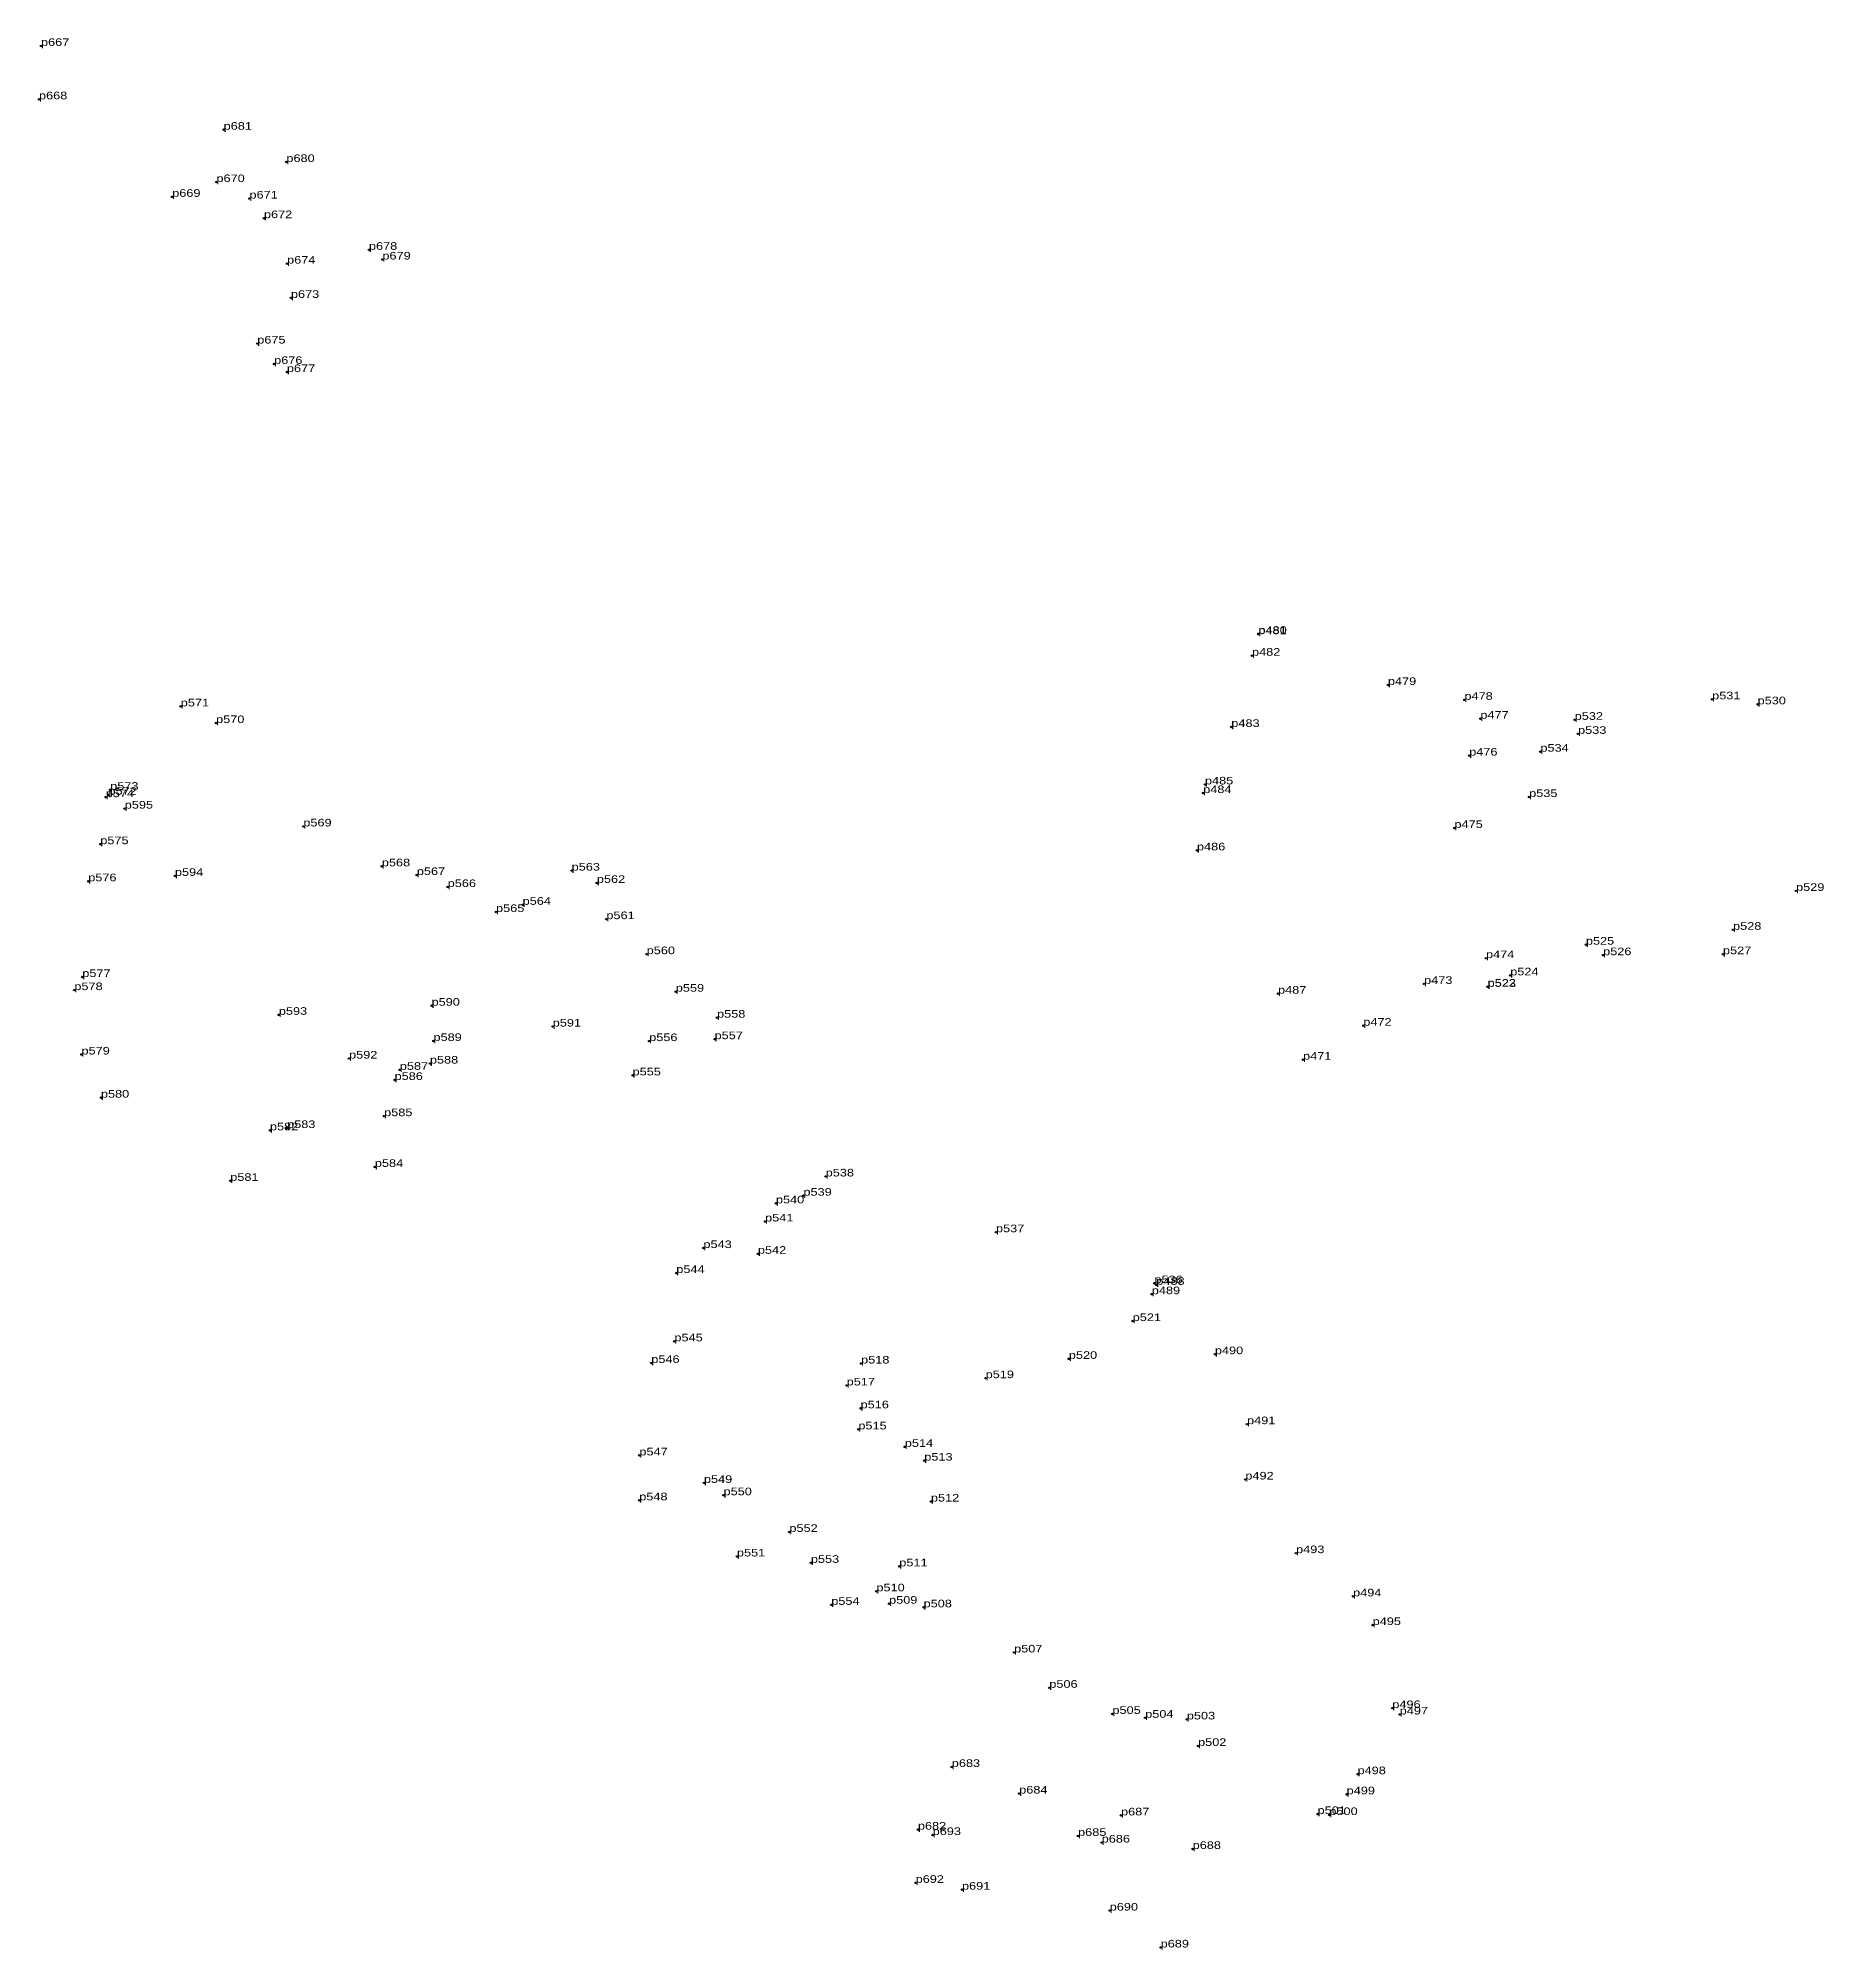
# Model space of a CAD drawing. Header units: metres. Extents: x 537581 to 549531, y 1833517 to 1838960.
# Drawn here: x 548732.2 to 549154.5, y 1836684.8 to 1837136.9 of the extents above; entities that cross this region are included whole.
import ezdxf

# ---------------------------------------------------------------- set-up
doc = ezdxf.new("R2010")
doc.units = ezdxf.units.M
doc.header["$LTSCALE"] = 0.72
doc.header["$PDMODE"] = 32
doc.header["$PDSIZE"] = 0.36
doc.layers.add('12', color=7, linetype='Continuous')
doc.layers.add('7', color=7, linetype='Continuous')

msp = doc.modelspace()

# ---------------------------------------------------------------- texts
at = {"layer": '12', "width": 1.25}
for s, p in [('p667', (548732.86, 1837135.12)), ('p668', (548732.39, 1837122.5)), ('p681', (548776.06, 1837115.3)), ('p680', (548790.9, 1837107.67)), ('p670', (548774.36, 1837102.91)), ('p669', (548763.89, 1837099.43)), ('p671', (548782.17, 1837099.02)), ('p672', (548785.59, 1837094.38)), ('p674', (548791.08, 1837083.63)), ('p678', (548810.43, 1837086.9)), ('p679', (548813.61, 1837084.6)), ('p673', (548791.98, 1837075.52)), ('p675', (548784.01, 1837064.72)), ('p676', (548788.01, 1837059.89)), ('p677', (548791.02, 1837057.97)), ('p481', (549020.79, 1836995.97)), ('p480', (549020.83, 1836996.05)), ('p482', (549019.3, 1836990.87)), ('p479', (549051.44, 1836983.96)), ('p571', (548765.92, 1836978.88)), ('p478', (549069.54, 1836980.44)), ('p531', (549128.13, 1836980.56)), ('p530', (549138.88, 1836979.38)), ('p570', (548774.28, 1836974.94)), ('p483', (549014.4, 1836974.03)), ('p477', (549073.31, 1836975.98)), ('p532', (549095.62, 1836975.71)), ('p533', (549096.42, 1836972.39)), ('p476', (549070.67, 1836967.25)), ('p534', (549087.51, 1836968.18)), ('p485', (549008.17, 1836960.42)), ('p574', (548748.18, 1836957.42)), ('p572', (548748.81, 1836957.97)), ('p573', (548749.22, 1836959.16)), ('p484', (549007.75, 1836958.38)), ('p535', (549084.85, 1836957.45)), ('p595', (548752.67, 1836954.71)), ('p569', (548794.91, 1836950.49)), ('p475', (549067.18, 1836950.12)), ('p575', (548746.88, 1836946.29)), ('p486', (549006.28, 1836944.83)), ('p594', (548764.54, 1836938.79)), ('p568', (548813.48, 1836941.06)), ('p567', (548821.76, 1836939)), ('p563', (548858.37, 1836940.05)), ('p576', (548744.03, 1836937.52)), ('p566', (548829.06, 1836936.15)), ('p562', (548864.34, 1836937.13)), ('p529', (549147.98, 1836935.24)), ('p565', (548840.49, 1836930.25)), ('p564', (548846.78, 1836931.95)), ('p561', (548866.59, 1836928.56)), ('p528', (549133.08, 1836926.04)), ('p560', (548876.12, 1836920.27)), ('p525', (549098.27, 1836922.52)), ('p526', (549102.35, 1836920.03)), ('p527', (549130.69, 1836920.26)), ('p474', (549074.64, 1836919.33)), ('p524', (549080.37, 1836915.26)), ('p578', (548740.75, 1836911.77)), ('p577', (548742.62, 1836914.87)), ('p559', (548883.01, 1836911.4)), ('p487', (549025.45, 1836910.93)), ('p473', (549060, 1836913.24)), ('p523', (549075.02, 1836912.55)), ('p522', (549075.03, 1836912.6)), ('p590', (548825.24, 1836908.09)), ('p593', (548789.12, 1836905.93)), ('p591', (548853.9, 1836903.15)), ('p558', (548892.77, 1836905.25)), ('p472', (549045.63, 1836903.36)), ('p589', (548825.69, 1836899.74)), ('p556', (548876.71, 1836899.71)), ('p557', (548892.18, 1836900.16)), ('p579', (548742.44, 1836896.54)), ('p592', (548805.73, 1836895.58)), ('p587', (548817.73, 1836892.92)), ('p588', (548824.85, 1836894.4)), ('p471', (549031.37, 1836895.31)), ('p586', (548816.49, 1836890.52)), ('p555', (548872.78, 1836891.59)), ('p580', (548747.03, 1836886.33)), ('p583', (548791.07, 1836879.14)), ('p585', (548814.02, 1836881.95)), ('p582', (548787.01, 1836878.61)), ('p584', (548811.83, 1836869.95)), ('p581', (548777.62, 1836866.65)), ('p538', (548918.46, 1836867.69)), ('p540', (548906.69, 1836861.33)), ('p539', (548913.2, 1836863.14)), ('p541', (548904.13, 1836857.04)), ('p537', (548958.74, 1836854.5)), ('p543', (548889.55, 1836850.75)), ('p542', (548902.43, 1836849.39)), ('p544', (548883.12, 1836844.85)), ('p489', (548995.6, 1836839.84)), ('p536', (548996.22, 1836842.43)), ('p488', (548996.66, 1836842.05)), ('p521', (548991.08, 1836833.48)), ('p545', (548882.68, 1836828.69)), ('p490', (549010.52, 1836825.64)), ('p546', (548877.21, 1836823.57)), ('p518', (548926.84, 1836823.44)), ('p520', (548975.98, 1836824.54)), ('p517', (548923.42, 1836818.25)), ('p519', (548956.3, 1836819.97)), ('p516', (548926.71, 1836812.84)), ('p515', (548926.19, 1836807.85)), ('p491', (549018.13, 1836809.09)), ('p514', (548937.18, 1836803.73)), ('p547', (548874.4, 1836801.7)), ('p513', (548941.78, 1836800.47)), ('p549', (548889.66, 1836795.2)), ('p492', (549017.72, 1836796)), ('p548', (548874.36, 1836791.07)), ('p550', (548894.3, 1836792.28)), ('p512', (548943.35, 1836790.79)), ('p552', (548909.88, 1836783.6)), ('p551', (548897.47, 1836777.8)), ('p553', (548914.96, 1836776.29)), ('p511', (548935.87, 1836775.45)), ('p493', (549029.72, 1836778.58)), ('p554', (548919.78, 1836766.35)), ('p510', (548930.46, 1836769.55)), ('p509', (548933.46, 1836766.62)), ('p494', (549043.21, 1836768.36)), ('p508', (548941.62, 1836765.77)), ('p495', (549047.83, 1836761.57)), ('p507', (548963.03, 1836755.09)), ('p506', (548971.35, 1836746.73)), ('p505', (548986.28, 1836740.55)), ('p504', (548994.03, 1836739.64)), ('p503', (549003.88, 1836739.24)), ('p496', (549052.48, 1836741.92)), ('p497', (549054.23, 1836740.42)), ('p502', (549006.54, 1836732.98)), ('p683', (548948.29, 1836728.01)), ('p498', (549044.26, 1836726.29)), ('p684', (548964.23, 1836721.71)), ('p499', (549041.68, 1836721.53)), ('p687', (548988.32, 1836716.54)), ('p501', (549034.8, 1836716.87)), ('p500', (549037.59, 1836716.63)), ('p682', (548940.27, 1836713.18)), ('p693', (548943.76, 1836711.9)), ('p685', (548978.16, 1836711.69)), ('p686', (548983.74, 1836710.12)), ('p688', (549005.26, 1836708.61)), ('p692', (548939.74, 1836700.59)), ('p691', (548950.7, 1836698.97)), ('p690', (548985.64, 1836694.03)), ('p689', (548997.69, 1836685.3))]:
    msp.add_text(s, height=1.8, dxfattribs=at).set_placement(p)

# ---------------------------------------------------------------- linework, layer by layer
at = {"layer": '7'}
for p in [(548732.86, 1837135.12), (548732.39, 1837122.5), (548776.06, 1837115.3), (548790.9, 1837107.67), (548774.36, 1837102.91), (548763.89, 1837099.43), (548782.17, 1837099.02), (548785.59, 1837094.38), (548810.43, 1837086.9), (548813.61, 1837084.6), (548791.08, 1837083.63), (548791.98, 1837075.52), (548784.01, 1837064.72), (548788.01, 1837059.89), (548791.02, 1837057.97), (549020.79, 1836995.97), (549020.83, 1836996.05), (549019.3, 1836990.87), (549051.44, 1836983.96), (549069.54, 1836980.44), (549128.13, 1836980.56), (548765.92, 1836978.88), (549073.31, 1836975.98), (549095.62, 1836975.71), (549138.88, 1836979.38), (548774.28, 1836974.94), (549014.4, 1836974.03), (549096.42, 1836972.39), (549070.67, 1836967.25), (549087.51, 1836968.18), (548748.81, 1836957.97), (548749.22, 1836959.16), (549007.75, 1836958.38), (549008.17, 1836960.42), (549084.85, 1836957.45), (548748.18, 1836957.42), (548752.67, 1836954.71), (548794.91, 1836950.49), (549067.18, 1836950.12), (548746.88, 1836946.29), (549006.28, 1836944.83), (548813.48, 1836941.06), (548858.37, 1836940.05), (548744.03, 1836937.52), (548764.54, 1836938.79), (548821.76, 1836939), (548829.06, 1836936.15), (548864.34, 1836937.13), (549147.98, 1836935.24), (548846.78, 1836931.95), (548840.49, 1836930.25), (548866.59, 1836928.56), (549133.08, 1836926.04), (549098.27, 1836922.52), (548876.12, 1836920.27), (549074.64, 1836919.33), (549102.35, 1836920.03), (549130.69, 1836920.26), (548742.62, 1836914.87), (549060, 1836913.24), (549075.02, 1836912.55), (549075.03, 1836912.6), (549080.37, 1836915.26), (548740.75, 1836911.77), (548825.24, 1836908.09), (548883.01, 1836911.4), (549025.45, 1836910.93), (548789.12, 1836905.93), (548892.77, 1836905.25), (549045.63, 1836903.36), (548825.69, 1836899.74), (548853.9, 1836903.15), (548876.71, 1836899.71), (548892.18, 1836900.16), (548742.44, 1836896.54), (548805.73, 1836895.58), (548824.85, 1836894.4), (549031.37, 1836895.31), (548816.49, 1836890.52), (548817.73, 1836892.92), (548872.78, 1836891.59), (548747.03, 1836886.33), (548814.02, 1836881.95), (548787.01, 1836878.61), (548791.07, 1836879.14), (548811.83, 1836869.95), (548918.46, 1836867.69), (548777.62, 1836866.65), (548913.2, 1836863.14), (548906.69, 1836861.33), (548904.13, 1836857.04), (548958.74, 1836854.5), (548889.55, 1836850.75), (548902.43, 1836849.39), (548883.12, 1836844.85), (548996.22, 1836842.43), (548996.66, 1836842.05), (548995.6, 1836839.84), (548991.08, 1836833.48), (548882.68, 1836828.69), (548877.21, 1836823.57), (548926.84, 1836823.44), (548975.98, 1836824.54), (549010.52, 1836825.64), (548923.42, 1836818.25), (548956.3, 1836819.97), (548926.71, 1836812.84), (549018.13, 1836809.09), (548926.19, 1836807.85), (548937.18, 1836803.73), (548874.4, 1836801.7), (548941.78, 1836800.47), (548889.66, 1836795.2), (549017.72, 1836796), (548874.36, 1836791.07), (548894.3, 1836792.28), (548943.35, 1836790.79), (548909.88, 1836783.6), (548897.47, 1836777.8), (549029.72, 1836778.58), (548914.96, 1836776.29), (548935.87, 1836775.45), (548930.46, 1836769.55), (549043.21, 1836768.36), (548919.78, 1836766.35), (548933.46, 1836766.62), (548941.62, 1836765.77), (549047.83, 1836761.57), (548963.03, 1836755.09), (548971.35, 1836746.73), (548986.28, 1836740.55), (549052.48, 1836741.92), (549054.23, 1836740.42), (548994.03, 1836739.64), (549003.88, 1836739.24), (549006.54, 1836732.98), (548948.29, 1836728.01), (549044.26, 1836726.29), (548964.23, 1836721.71), (549041.68, 1836721.53), (548988.32, 1836716.54), (549034.8, 1836716.87), (549037.59, 1836716.63), (548940.27, 1836713.18), (548943.76, 1836711.9), (548978.16, 1836711.69), (548983.74, 1836710.12), (549005.26, 1836708.61), (548939.74, 1836700.59), (548950.7, 1836698.97), (548985.64, 1836694.03), (548997.69, 1836685.3)]:
    msp.add_point(p, dxfattribs=at)

msp.set_redraw_order([(e.dxf.handle, doc.entitydb.next_handle()) for e in msp.query("TEXT MTEXT ATTDEF DIMENSION ARC_DIMENSION")])  # texts and dimensions are drawn at this point

doc.saveas('drawing.dxf')
